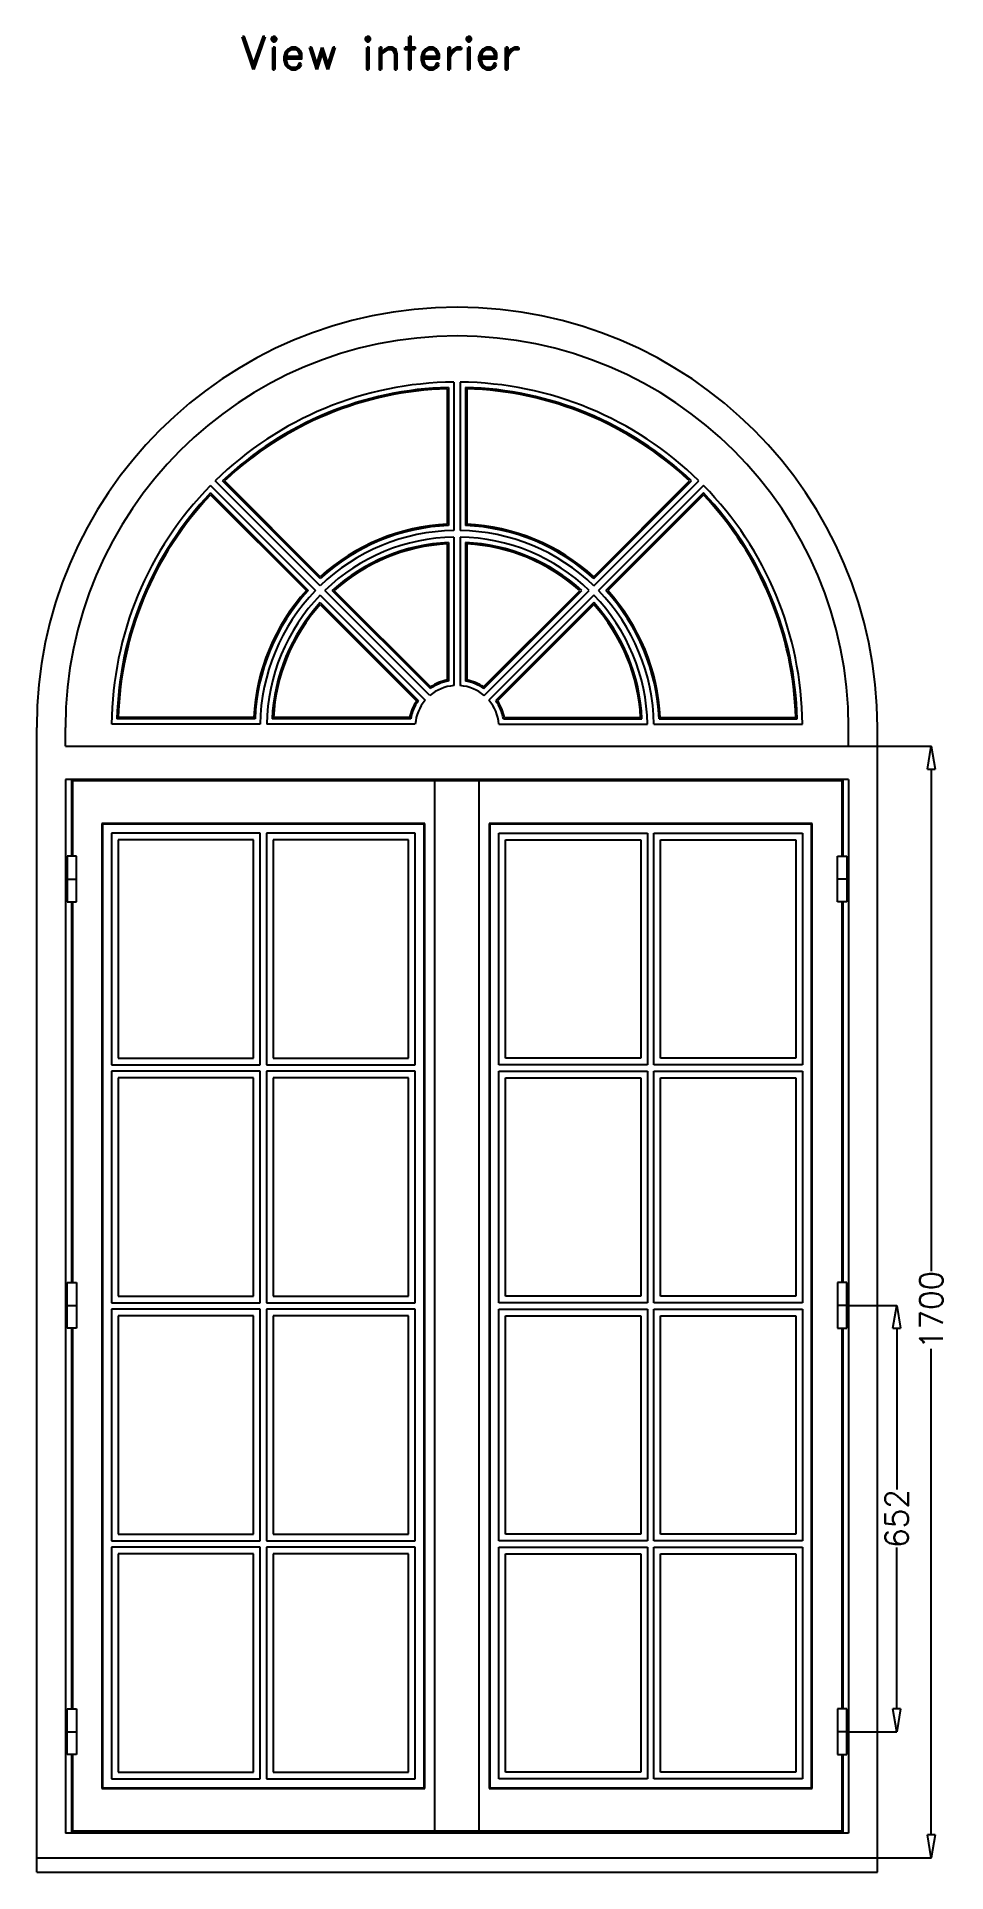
# Model space of a CAD drawing. Header units: millimetres. Extents: x -1007 to 7712, y -6262 to -71.
# Drawn here: x 1333 to 2723, y -2879 to -71 of the extents above; entities that cross this region are included whole.
import ezdxf
from ezdxf.enums import TextEntityAlignment as Align

# ---------------------------------------------------------------- set-up
doc = ezdxf.new("R2010")
doc.units = ezdxf.units.MM
doc.layers.get('0').update_dxf_attribs({"color": 250})
doc.layers.add('dim', color=7, linetype='Continuous')
doc.layers.add('txt', color=189, linetype='Continuous')
doc.styles.add('ROMAND', font='romand.shx')
doc.styles.add('romans', font='romans.shx')
doc.dimstyles.new('ECH1-1 objet', dxfattribs={"dimtxt": 35, "dimasz": 35, "dimexe": 0.18, "dimexo": 0, "dimgap": 0.09, "dimtad": 0, "dimdec": 8, "dimdsep": 46, "dimtxsty": 'romans', "dimblk1": 'CLOSEDBLANK', "dimblk2": 'CLOSEDBLANK', "dimsah": 1, "dimcen": 1, "dimclrd": 9, "dimclre": 9, "dimclrt": 6, "dimadec": 0, "dimazin": 0, "dimtfac": 1, "dimtdec": 8, "dimtofl": 0, "dimtmove": 0, "dimatfit": 3, "dimldrblk": 'CLOSEDBLANK', "dimfxl": 0, "dimtolj": 1, "dimtzin": 0, "dimarcsym": 0})

msp = doc.modelspace()

# ---------------------------------------------------------------- texts
at = {"layer": 'txt', "style": 'ROMAND'}
msp.add_text('View interier', height=50, dxfattribs=at).set_placement((1857.52046787, -121.48866477), align=Align.CENTER)

# ---------------------------------------------------------------- blocks, each defined once
blk = doc.blocks.new('_ClosedBlank')
at = {"color": 0, "linetype": 'ByBlock', "lineweight": -2}
for p, q in [((-1, 0.167), (0, 0)), ((-1, 0.167), (-1, -0.167)), ((0, 0), (-1, -0.167))]:
    blk.add_line(p, q, dxfattribs=at)
blk = doc.blocks.new('*D48')
at = {"layer": 'Defpoints', "color": 0, "transparency": 16777216}
for p in [(2571.4, -2011.6), (2571.4, -2663.6), (2647.7, -2663.6)]:
    blk.add_point(p, dxfattribs=at)
at = {"layer": 'dim', "color": 9, "lineweight": -2, "transparency": 16777216}
for p, q in [((2571.4, -2011.6), (2647.9, -2011.6)), ((2647.7, -2046.6), (2647.7, -2293.4)), ((2647.7, -2628.6), (2647.7, -2381.9)), ((2571.4, -2663.6), (2647.9, -2663.6))]:
    blk.add_line(p, q, dxfattribs=at)
at = {"layer": 'dim', "color": 9, "lineweight": -2, "transparency": 16777216, "xscale": 35, "yscale": 35, "zscale": 35}
for p, rotation in [((2647.7, -2011.6), 90), ((2647.7, -2663.6), 270)]:
    blk.add_blockref('_ClosedBlank', p, dxfattribs=dict(at, rotation=rotation))
at = {"layer": 'dim', "color": 6, "transparency": 16777216, "insert": (2647.7, -2337.6), "char_height": 35, "attachment_point": 5, "rotation": 90, "style": 'romans'}
blk.add_mtext('\\A1;652', dxfattribs=at)
blk = doc.blocks.new('*D74')
at = {"layer": 'Defpoints', "color": 0, "transparency": 16777216}
for p in [(2574.1, -1156.6), (2700.5, -1156.6), (2618.1, -2856.6)]:
    blk.add_point(p, dxfattribs=at)
at = {"layer": 'dim', "color": 9, "lineweight": -2, "transparency": 16777216}
for p, q in [((2574.1, -1156.6), (2700.6, -1156.6)), ((2700.5, -1191.6), (2700.5, -1959.5)), ((2700.5, -2821.6), (2700.5, -2078)), ((2618.1, -2856.6), (2700.6, -2856.6))]:
    blk.add_line(p, q, dxfattribs=at)
at = {"layer": 'dim', "color": 9, "lineweight": -2, "transparency": 16777216, "xscale": 35, "yscale": 35, "zscale": 35}
for p, rotation in [((2700.5, -1156.6), 90), ((2700.5, -2856.6), 270)]:
    blk.add_blockref('_ClosedBlank', p, dxfattribs=dict(at, rotation=rotation))
at = {"layer": 'dim', "color": 6, "transparency": 16777216, "insert": (2700.5, -2018.7), "char_height": 35, "attachment_point": 5, "rotation": 90, "style": 'romans'}
blk.add_mtext('\\A1;1700', dxfattribs=at)
blk = doc.blocks.new('8')
for p, q in [((9888.7, 5535.6), (9888.7, 5308.6)), ((9898.7, 5535.6), (9898.7, 5308.6)), ((9878.7, 5525.4), (9878.7, 5318.3)), ((9880.7, 5527.5), (9880.7, 5316.3)), ((9906.7, 5527.5), (9906.7, 5316.3)), ((9908.7, 5525.4), (9908.7, 5318.3)), ((9516.9, 5377.4), (9677.4, 5216.9)), ((9517, 5366), (9666.2, 5216.7)), ((9517, 5363.1), (9663.5, 5216.7)), ((9684.5, 5224), (9523.9, 5384.5)), ((9684.6, 5235.1), (9535.4, 5384.4)), ((9684.7, 5237.9), (9538.2, 5384.4)), ((10102.8, 5237.9), (10249.3, 5384.4)), ((10102.9, 5235.1), (10252.1, 5384.4)), ((10103, 5224), (10263.5, 5384.5)), ((10270.6, 5377.4), (10110.1, 5216.9)), ((10270.5, 5366), (10121.2, 5216.7)), ((10270.5, 5363.1), (10124, 5216.7)), ((9878.7, 5288.2), (9878.7, 5080.1)), ((9880.7, 5290.3), (9880.7, 5078.4)), ((9888.7, 5298.6), (9888.7, 5071.4)), ((9898.7, 5298.6), (9898.7, 5071.4)), ((9906.7, 5290.3), (9906.7, 5078.4)), ((9908.7, 5288.2), (9908.7, 5080.1)), ((9684.5, 5209.8), (9845.1, 5049.2)), ((9684.6, 5198.3), (9834.5, 5048.5)), ((9684.7, 5195.4), (9831.9, 5048.3)), ((9852.2, 5056.3), (9691.5, 5216.9)), ((9852.9, 5066.9), (9703, 5216.7)), ((9853.1, 5069.5), (9705.9, 5216.6)), ((9934.4, 5069.5), (10081.5, 5216.6)), ((9934.6, 5066.9), (10084.4, 5216.7)), ((9935.3, 5056.3), (10095.9, 5216.9)), ((10103, 5209.8), (9942.4, 5049.2)), ((10102.8, 5198.3), (9953, 5048.5)), ((10102.8, 5195.4), (9955.6, 5048.3)), ((9251.2, 3256.6), (9251.2, 5007.6)), ((9295.2, 4978.6), (9295.2, 5007.6)), ((9592.8, 5012.6), (9365.8, 5012.6)), ((9585, 5020.6), (9373.9, 5020.6)), ((9583.1, 5022.6), (9376, 5022.6)), ((9829.9, 5012.6), (9602.8, 5012.6)), ((9822.9, 5020.6), (9611, 5020.6)), ((9821.3, 5022.6), (9613.1, 5022.6)), ((9957.5, 5012.6), (10184.7, 5012.6)), ((9964.6, 5020.6), (10176.4, 5020.6)), ((9966.2, 5022.6), (10174.3, 5022.6)), ((10194.7, 5012.6), (10421.7, 5012.6)), ((10202.5, 5020.6), (10413.6, 5020.6)), ((10204.4, 5022.6), (10411.5, 5022.6)), ((10492.2, 4978.6), (10492.2, 5007.6)), ((10536.2, 3256.6), (10536.2, 5007.6)), ((9295.2, 4978.6), (10492.2, 4978.6)), ((10492.2, 4927.6), (9295.2, 4927.6)), ((9295.2, 4927.6), (9295.2, 3316.6)), ((9304.2, 4927.6), (9304.2, 4810.6)), ((10481.7, 4925.6), (9305.7, 4925.6)), ((9305.7, 4925.6), (9305.7, 4810.6)), ((9859.7, 3319.6), (9859.7, 4925.6)), ((9927.7, 3319.6), (9927.7, 4925.6)), ((10481.7, 4925.6), (10481.7, 4810.6)), ((10483.2, 4927.6), (10483.2, 4810.6)), ((10492.2, 4927.6), (10492.2, 3316.6)), ((9844.7, 4860.6), (9350.7, 4860.6)), ((9350.7, 4860.6), (9350.7, 3384.6)), ((9843.5, 4859.4), (9352, 4859.4)), ((9352, 4859.4), (9352, 3385.9)), ((9843.5, 3385.9), (9843.5, 4859.4)), ((9844.7, 3384.6), (9844.7, 4860.6)), ((10436.7, 4860.6), (9942.7, 4860.6)), ((9942.7, 4860.6), (9942.7, 3384.6)), ((10435.5, 4859.4), (9944, 4859.4)), ((9944, 4859.4), (9944, 3385.9)), ((10435.5, 3385.9), (10435.5, 4859.4)), ((10436.7, 3384.6), (10436.7, 4860.6)), ((9592.7, 4845.6), (9365.7, 4845.6)), ((9365.7, 4845.6), (9365.7, 4491.6)), ((9582.7, 4835.6), (9375.7, 4835.6)), ((9375.7, 4835.6), (9375.7, 4501.6)), ((9582.7, 4501.6), (9582.7, 4835.6)), ((9592.7, 4491.6), (9592.7, 4845.6)), ((9829.7, 4845.6), (9602.7, 4845.6)), ((9602.7, 4845.6), (9602.7, 4491.6)), ((9819.7, 4835.6), (9612.7, 4835.6)), ((9612.7, 4835.6), (9612.7, 4501.6)), ((9819.7, 4501.6), (9819.7, 4835.6)), ((9829.7, 4491.6), (9829.7, 4845.6)), ((9957.7, 4491.6), (9957.7, 4845.6)), ((9957.7, 4845.6), (10184.7, 4845.6)), ((9967.7, 4501.6), (9967.7, 4835.6)), ((9967.7, 4835.6), (10174.7, 4835.6)), ((10174.7, 4835.6), (10174.7, 4501.6)), ((10184.7, 4845.6), (10184.7, 4491.6)), ((10194.7, 4491.6), (10194.7, 4845.6)), ((10194.7, 4845.6), (10421.7, 4845.6)), ((10204.7, 4501.6), (10204.7, 4835.6)), ((10204.7, 4835.6), (10411.7, 4835.6)), ((10411.7, 4835.6), (10411.7, 4501.6)), ((10421.7, 4845.6), (10421.7, 4491.6)), ((9312, 4810.6), (9298, 4810.6)), ((9298, 4810.6), (9298, 4740.6)), ((9312, 4740.6), (9312, 4810.6)), ((10475.5, 4810.6), (10489.5, 4810.6)), ((10475.5, 4740.6), (10475.5, 4810.6)), ((10489.5, 4810.6), (10489.5, 4740.6)), ((9298, 4775.6), (9312, 4775.6)), ((10489.5, 4775.6), (10475.5, 4775.6)), ((9298, 4740.6), (9312, 4740.6)), ((9304.2, 4740.6), (9304.2, 4158.6)), ((9305.7, 4740.6), (9305.7, 4158.6)), ((10489.5, 4740.6), (10475.5, 4740.6)), ((10481.7, 4740.6), (10481.7, 4158.6)), ((10483.2, 4740.6), (10483.2, 4158.6)), ((9365.7, 4491.6), (9592.7, 4491.6)), ((9375.7, 4501.6), (9582.7, 4501.6)), ((9602.7, 4491.6), (9829.7, 4491.6)), ((9612.7, 4501.6), (9819.7, 4501.6)), ((10184.7, 4491.6), (9957.7, 4491.6)), ((10174.7, 4501.6), (9967.7, 4501.6)), ((10421.7, 4491.6), (10194.7, 4491.6)), ((10411.7, 4501.6), (10204.7, 4501.6)), ((9592.7, 4481.6), (9365.7, 4481.6)), ((9365.7, 4481.6), (9365.7, 4127.6)), ((9582.7, 4471.6), (9375.7, 4471.6)), ((9375.7, 4471.6), (9375.7, 4137.6)), ((9582.7, 4137.6), (9582.7, 4471.6)), ((9592.7, 4127.6), (9592.7, 4481.6)), ((9829.7, 4481.6), (9602.7, 4481.6)), ((9602.7, 4481.6), (9602.7, 4127.6)), ((9819.7, 4471.6), (9612.7, 4471.6)), ((9612.7, 4471.6), (9612.7, 4137.6)), ((9819.7, 4137.6), (9819.7, 4471.6)), ((9829.7, 4127.6), (9829.7, 4481.6)), ((9957.7, 4127.6), (9957.7, 4481.6)), ((9957.7, 4481.6), (10184.7, 4481.6)), ((9967.7, 4137.6), (9967.7, 4471.6)), ((9967.7, 4471.6), (10174.7, 4471.6)), ((10174.7, 4471.6), (10174.7, 4137.6)), ((10184.7, 4481.6), (10184.7, 4127.6)), ((10194.7, 4127.6), (10194.7, 4481.6)), ((10194.7, 4481.6), (10421.7, 4481.6)), ((10204.7, 4137.6), (10204.7, 4471.6)), ((10204.7, 4471.6), (10411.7, 4471.6)), ((10411.7, 4471.6), (10411.7, 4137.6)), ((10421.7, 4481.6), (10421.7, 4127.6)), ((9298, 4088.6), (9298, 4158.6)), ((9298, 4158.6), (9312, 4158.6)), ((9312, 4158.6), (9312, 4088.6)), ((10489.5, 4158.6), (10475.5, 4158.6)), ((10475.5, 4158.6), (10475.5, 4088.6)), ((10489.5, 4088.6), (10489.5, 4158.6)), ((9365.7, 4127.6), (9592.7, 4127.6)), ((9375.7, 4137.6), (9582.7, 4137.6)), ((9602.7, 4127.6), (9829.7, 4127.6)), ((9612.7, 4137.6), (9819.7, 4137.6)), ((10184.7, 4127.6), (9957.7, 4127.6)), ((10174.7, 4137.6), (9967.7, 4137.6)), ((10421.7, 4127.6), (10194.7, 4127.6)), ((10411.7, 4137.6), (10204.7, 4137.6)), ((9298, 4123.6), (9312, 4123.6)), ((9592.7, 4117.6), (9365.7, 4117.6)), ((9365.7, 4117.6), (9365.7, 3763.6)), ((9582.7, 4107.6), (9375.7, 4107.6)), ((9375.7, 4107.6), (9375.7, 3773.6)), ((9582.7, 3773.6), (9582.7, 4107.6)), ((9592.7, 3763.6), (9592.7, 4117.6)), ((9829.7, 4117.6), (9602.7, 4117.6)), ((9602.7, 4117.6), (9602.7, 3763.6)), ((9819.7, 4107.6), (9612.7, 4107.6)), ((9612.7, 4107.6), (9612.7, 3773.6)), ((9819.7, 3773.6), (9819.7, 4107.6)), ((9829.7, 3763.6), (9829.7, 4117.6)), ((9957.7, 3763.6), (9957.7, 4117.6)), ((9957.7, 4117.6), (10184.7, 4117.6)), ((9967.7, 3773.6), (9967.7, 4107.6)), ((9967.7, 4107.6), (10174.7, 4107.6)), ((10174.7, 4107.6), (10174.7, 3773.6)), ((10184.7, 4117.6), (10184.7, 3763.6)), ((10194.7, 3763.6), (10194.7, 4117.6)), ((10194.7, 4117.6), (10421.7, 4117.6)), ((10204.7, 3773.6), (10204.7, 4107.6)), ((10204.7, 4107.6), (10411.7, 4107.6)), ((10411.7, 4107.6), (10411.7, 3773.6)), ((10421.7, 4117.6), (10421.7, 3763.6)), ((10489.5, 4123.6), (10475.5, 4123.6)), ((9312, 4088.6), (9298, 4088.6)), ((9304.2, 4088.6), (9304.2, 3506.6)), ((9305.7, 4088.6), (9305.7, 3506.6)), ((10475.5, 4088.6), (10489.5, 4088.6)), ((10481.7, 4088.6), (10481.7, 3506.6)), ((10483.2, 4088.6), (10483.2, 3506.6)), ((9365.7, 3763.6), (9592.7, 3763.6)), ((9375.7, 3773.6), (9582.7, 3773.6)), ((9602.7, 3763.6), (9829.7, 3763.6)), ((9612.7, 3773.6), (9819.7, 3773.6)), ((10184.7, 3763.6), (9957.7, 3763.6)), ((10174.7, 3773.6), (9967.7, 3773.6)), ((10421.7, 3763.6), (10194.7, 3763.6)), ((10411.7, 3773.6), (10204.7, 3773.6)), ((9592.7, 3753.6), (9365.7, 3753.6)), ((9365.7, 3753.6), (9365.7, 3399.6)), ((9582.7, 3743.6), (9375.7, 3743.6)), ((9375.7, 3743.6), (9375.7, 3409.6)), ((9582.7, 3409.6), (9582.7, 3743.6)), ((9592.7, 3399.6), (9592.7, 3753.6)), ((9829.7, 3753.6), (9602.7, 3753.6)), ((9602.7, 3753.6), (9602.7, 3399.6)), ((9819.7, 3743.6), (9612.7, 3743.6)), ((9612.7, 3743.6), (9612.7, 3409.6)), ((9819.7, 3409.6), (9819.7, 3743.6)), ((9829.7, 3399.6), (9829.7, 3753.6)), ((9957.7, 3399.6), (9957.7, 3753.6)), ((9957.7, 3753.6), (10184.7, 3753.6)), ((9967.7, 3409.6), (9967.7, 3743.6)), ((9967.7, 3743.6), (10174.7, 3743.6)), ((10174.7, 3743.6), (10174.7, 3409.6)), ((10184.7, 3753.6), (10184.7, 3399.6)), ((10194.7, 3399.6), (10194.7, 3753.6)), ((10194.7, 3753.6), (10421.7, 3753.6)), ((10204.7, 3409.6), (10204.7, 3743.6)), ((10204.7, 3743.6), (10411.7, 3743.6)), ((10411.7, 3743.6), (10411.7, 3409.6)), ((10421.7, 3753.6), (10421.7, 3399.6)), ((9298, 3436.6), (9298, 3506.6)), ((9298, 3506.6), (9312, 3506.6)), ((9312, 3506.6), (9312, 3436.6)), ((10489.5, 3506.6), (10475.5, 3506.6)), ((10475.5, 3506.6), (10475.5, 3436.6)), ((10489.5, 3436.6), (10489.5, 3506.6)), ((9298, 3471.6), (9312, 3471.6)), ((10489.5, 3471.6), (10475.5, 3471.6)), ((9312, 3436.6), (9298, 3436.6)), ((9304.2, 3436.6), (9304.2, 3316.6)), ((9305.7, 3436.6), (9305.7, 3319.6)), ((10475.5, 3436.6), (10489.5, 3436.6)), ((10481.7, 3436.6), (10481.7, 3319.6)), ((10483.2, 3436.6), (10483.2, 3316.6)), ((9365.7, 3399.6), (9592.7, 3399.6)), ((9375.7, 3409.6), (9582.7, 3409.6)), ((9602.7, 3399.6), (9829.7, 3399.6)), ((9612.7, 3409.6), (9819.7, 3409.6)), ((10184.7, 3399.6), (9957.7, 3399.6)), ((10174.7, 3409.6), (9967.7, 3409.6)), ((10421.7, 3399.6), (10194.7, 3399.6)), ((10411.7, 3409.6), (10204.7, 3409.6)), ((9350.7, 3384.6), (9844.7, 3384.6)), ((9352, 3385.9), (9843.5, 3385.9)), ((9942.7, 3384.6), (10436.7, 3384.6)), ((9944, 3385.9), (10435.5, 3385.9)), ((10492.2, 3316.6), (9295.2, 3316.6)), ((10481.7, 3319.6), (9305.7, 3319.6)), ((9251.2, 3278.6), (10536.2, 3278.6)), ((9251.2, 3256.6), (10536.2, 3256.6))]:
    blk.add_line(p, q)
for radius, start, end in [(642.5, 0, 180), (598.5, 0, 180), (528, 90.5426, 134.4574), (528, 45.5426, 89.4574), (520, 91.4325, 133.5675), (518, 91.6594, 133.3406), (520, 46.4325, 88.5675), (518, 46.6594, 88.3406), (528, 135.5426, 179.4574), (520, 136.4325, 178.5675), (518, 136.6594, 178.3406), (520, 1.4325, 43.5675), (518, 1.6594, 43.3406), (528, 0.5426, 44.4574), (301, 90.9518, 134.0482), (309, 92.4112, 132.5888), (311, 92.7645, 132.2355), (301, 45.9518, 89.0482), (309, 47.4112, 87.5888), (311, 47.7645, 87.2355), (291, 90.9845, 134.0155), (283, 92.6329, 132.3671), (281, 93.0599, 131.9401), (291, 45.9845, 89.0155), (283, 47.6329, 87.3671), (281, 48.0599, 86.9401), (311, 137.7645, 177.2355), (309, 137.4112, 177.5888), (301, 135.9518, 179.0482), (291, 135.9845, 179.0155), (283, 137.6329, 177.3671), (281, 138.0599, 176.9401), (283, 2.6329, 42.3671), (281, 3.0599, 41.9401), (291, 0.9845, 44.0155), (301, 0.9518, 44.0482), (309, 2.4112, 42.5888), (311, 2.7645, 42.2355), (64, 94.4808, 130.5192), (72, 100.4021, 124.5979), (74, 101.6951, 123.3049), (64, 49.4808, 85.5192), (72, 55.4021, 79.5979), (74, 56.6951, 78.3049), (74, 146.6951, 168.3049), (72, 145.4021, 169.5979), (64, 139.4808, 175.5192), (64, 4.4808, 40.5192), (72, 10.4021, 34.5979), (74, 11.6951, 33.3049)]:
    blk.add_arc((9893.7, 5007.6), radius, start, end)

# ---------------------------------------------------------------- dimensions: what is measured, and where the dimension line sits
at = {"layer": 'dim'}
dim = msp.add_linear_dim(base=(2700.4566984142, -1156.637387632), p1=(2618.1258915369, -2856.637387632), p2=(2574.125891537, -1156.637387632), angle=90, dimstyle='ECH1-1 objet', dxfattribs=at)
dim.commit()
dim.dimension.update_dxf_attribs({"geometry": '*D74', "text_midpoint": (2700.4566984142, -2018.7302479806), "dimtype": 160})
dim = msp.add_linear_dim(base=(2647.7141666776, -2663.637387632), p1=(2571.375891537, -2011.637387632), p2=(2571.3758915369, -2663.637387632), angle=90, dimstyle='ECH1-1 objet', dxfattribs=at)
dim.commit()
dim.dimension.update_dxf_attribs({"geometry": '*D48', "text_midpoint": (2647.7141666776, -2337.637387632)})

# ---------------------------------------------------------------- block references
msp.add_blockref('8', (-7918.11605319, -6135.25977205))

msp.set_redraw_order([(e.dxf.handle, doc.entitydb.next_handle()) for e in msp.query("TEXT MTEXT ATTDEF DIMENSION ARC_DIMENSION")])  # texts and dimensions are drawn at this point

doc.saveas('drawing.dxf')
